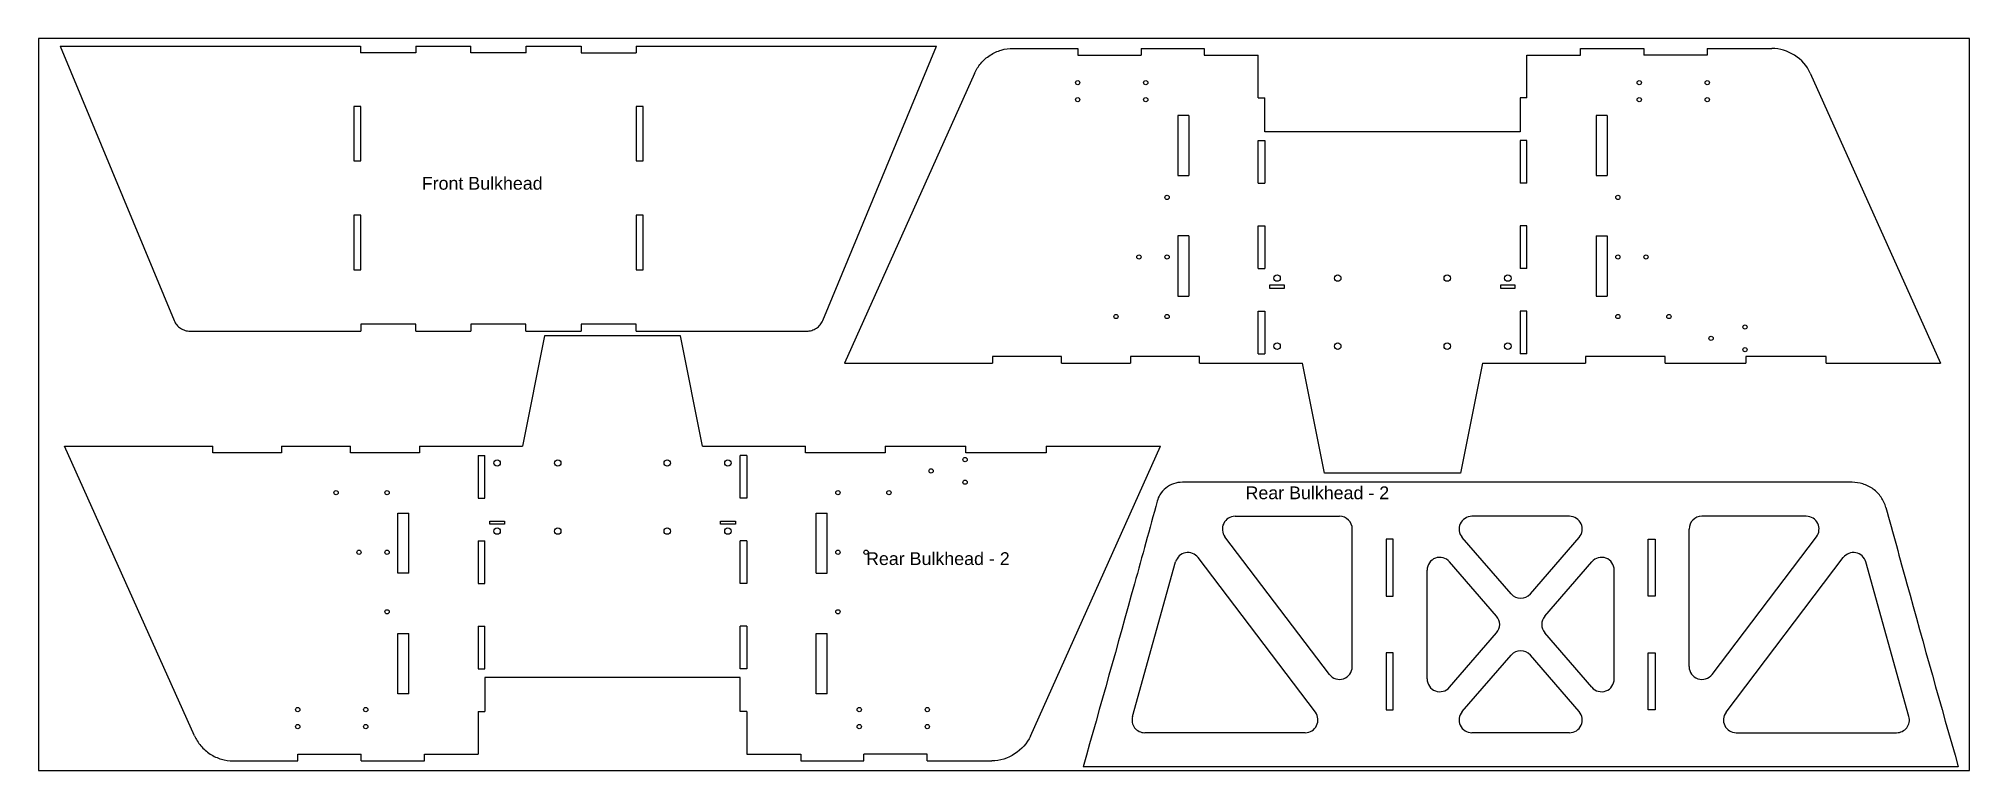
# Model space of a CAD drawing. Header units: millimetres. Extents: x -591 to -200, y 182 to 518.
# Drawn here: x -591.4 to -477.9, y 325.3 to 368.3 of the extents above; entities that cross this region are included whole.
import ezdxf

# ---------------------------------------------------------------- set-up
doc = ezdxf.new("R2010")
doc.units = ezdxf.units.MM
doc.header["$MEASUREMENT"] = 0
doc.layers.add('pic', color=7, linetype='Continuous')
doc.styles.get("Standard").update_dxf_attribs({"font": 'arial.ttf'})

msp = doc.modelspace()

# ---------------------------------------------------------------- texts
at = {"char_height": 0.75, "attachment_point": 1}
for s, width, heights, insert in [('Front Bulkhead', 23.183096, [0.152], (-568.9016, 360.1563)), ('Rear Bulkhead - 2', 12.773691, [1.1603], (-520.4763, 341.9675)), ('Rear Bulkhead - 2', 12.773691, [1.1603], (-542.7829, 338.1006))]:
    msp.add_mtext_dynamic_manual_height_columns(s, width=width, gutter_width=1, heights=heights, dxfattribs=dict(at, insert=insert))

# ---------------------------------------------------------------- linework, layer by layer
at = {"color": 7, "linetype": 'Continuous', "lineweight": 25}
for p, q in [((-590.1524, 367.8468), (-572.4934, 367.8468)), ((-590.1524, 367.8468), (-583.457, 351.7114)), ((-572.4934, 367.8468), (-572.4934, 367.4468)), ((-569.2534, 367.8468), (-569.2534, 367.4468)), ((-569.2534, 367.8468), (-566.0134, 367.8468)), ((-566.0134, 367.4468), (-566.0134, 367.8468)), ((-562.7734, 367.8468), (-559.5334, 367.8468)), ((-562.7734, 367.4468), (-562.7734, 367.8468)), ((-559.5334, 367.8468), (-559.5334, 367.4468)), ((-556.2934, 367.8468), (-538.6344, 367.8468)), ((-556.2934, 367.8468), (-556.2934, 367.4468)), ((-545.3299, 351.7114), (-538.6344, 367.8468)), ((-569.2534, 367.4468), (-572.4934, 367.4468)), ((-562.7734, 367.4468), (-566.0134, 367.4468)), ((-559.5334, 367.4468), (-556.2934, 367.4468)), ((-534.1419, 367.7104), (-530.338, 367.7104)), ((-530.338, 367.7104), (-530.338, 367.3104)), ((-530.338, 367.3104), (-526.6194, 367.3104)), ((-526.6194, 367.7104), (-522.9007, 367.7104)), ((-526.6194, 367.7104), (-526.6194, 367.3104)), ((-522.9007, 367.7104), (-522.9007, 367.3104)), ((-522.9007, 367.3104), (-519.7387, 367.3104)), ((-519.7387, 364.8031), (-519.7387, 367.3104)), ((-503.9387, 367.3104), (-500.7767, 367.3104)), ((-503.9387, 364.8031), (-503.9387, 367.3104)), ((-500.7767, 367.7104), (-497.0581, 367.7104)), ((-500.7767, 367.3104), (-500.7767, 367.7104)), ((-497.0581, 367.7104), (-497.0581, 367.3104)), ((-493.3394, 367.3104), (-497.0581, 367.3104)), ((-493.3394, 367.7104), (-489.5356, 367.7104)), ((-493.3394, 367.7104), (-493.3394, 367.3104)), ((-536.4097, 366.2341), (-544.0597, 349.2104)), ((-487.2773, 366.2554), (-479.6178, 349.2104)), ((-519.7387, 364.8031), (-519.3387, 364.8031)), ((-519.3387, 362.8104), (-519.3387, 364.8031)), ((-503.9387, 364.8031), (-504.3387, 364.8031)), ((-504.3387, 364.8031), (-504.3387, 362.8104)), ((-572.8927, 364.3026), (-572.8927, 361.1011)), ((-572.4925, 364.3026), (-572.8927, 364.3026)), ((-572.4925, 361.1011), (-572.4925, 364.3026)), ((-556.2944, 364.3026), (-556.2944, 361.1011)), ((-555.8942, 364.3026), (-556.2944, 364.3026)), ((-555.8942, 361.1011), (-555.8942, 364.3026)), ((-524.4637, 363.7704), (-524.4637, 360.2304)), ((-523.8135, 363.7704), (-524.4637, 363.7704)), ((-523.8135, 363.7704), (-523.8135, 360.2304)), ((-499.864, 363.7704), (-499.864, 360.2304)), ((-499.2137, 363.7704), (-499.864, 363.7704)), ((-499.2137, 363.7704), (-499.2137, 360.2304)), ((-519.7387, 362.2958), (-519.3387, 362.2958)), ((-519.7387, 359.7885), (-519.7387, 362.2958)), ((-504.3387, 362.8104), (-519.3387, 362.8104)), ((-519.3387, 362.2958), (-519.3387, 359.7885)), ((-504.3387, 362.2958), (-504.3387, 359.7885)), ((-503.9387, 362.2958), (-504.3387, 362.2958)), ((-503.9387, 359.7885), (-503.9387, 362.2958)), ((-572.8927, 361.1011), (-572.4925, 361.1011)), ((-556.2944, 361.1011), (-555.8942, 361.1011)), ((-524.4637, 360.2304), (-523.8135, 360.2304)), ((-499.864, 360.2304), (-499.2137, 360.2304)), ((-519.7387, 359.7885), (-519.3387, 359.7885)), ((-503.9387, 359.7885), (-504.3387, 359.7885)), ((-572.8927, 357.8997), (-572.8927, 354.6982)), ((-572.4925, 357.8997), (-572.8927, 357.8997)), ((-572.4925, 354.6982), (-572.4925, 357.8997)), ((-556.2944, 357.8997), (-556.2944, 354.6982)), ((-555.8942, 357.8997), (-556.2944, 357.8997)), ((-555.8942, 354.6982), (-555.8942, 357.8997)), ((-524.4637, 356.6904), (-524.4637, 353.1504)), ((-523.8135, 356.6904), (-524.4637, 356.6904)), ((-523.8135, 356.6904), (-523.8135, 353.1504)), ((-519.7387, 357.2812), (-519.3387, 357.2812)), ((-519.7387, 354.7739), (-519.7387, 357.2812)), ((-519.3387, 357.2812), (-519.3387, 354.7739)), ((-504.3387, 357.2812), (-504.3387, 354.7739)), ((-503.9387, 357.2812), (-504.3387, 357.2812)), ((-503.9387, 354.7739), (-503.9387, 357.2812)), ((-499.864, 356.6904), (-499.2137, 356.6904)), ((-499.864, 356.6904), (-499.864, 353.1504)), ((-499.2137, 356.6904), (-499.2137, 353.1504)), ((-572.8927, 354.6982), (-572.4925, 354.6982)), ((-556.2944, 354.6982), (-555.8942, 354.6982)), ((-519.7387, 354.7739), (-519.3387, 354.7739)), ((-503.9387, 354.7739), (-504.3387, 354.7739)), ((-524.4637, 353.1504), (-523.8135, 353.1504)), ((-519.0587, 353.8041), (-519.0587, 353.6166)), ((-518.1837, 353.8041), (-519.0587, 353.8041)), ((-519.0587, 353.6166), (-518.1837, 353.6166)), ((-518.1837, 353.6166), (-518.1837, 353.8041)), ((-505.4937, 353.8041), (-505.4937, 353.6166)), ((-504.6187, 353.8041), (-505.4937, 353.8041)), ((-505.4937, 353.6166), (-504.6187, 353.6166)), ((-504.6187, 353.6166), (-504.6187, 353.8041)), ((-499.864, 353.1504), (-499.2137, 353.1504)), ((-519.7387, 352.2666), (-519.3387, 352.2666)), ((-519.7387, 349.7594), (-519.7387, 352.2666)), ((-519.3387, 352.2666), (-519.3387, 349.7594)), ((-504.3387, 352.2666), (-504.3387, 349.7594)), ((-503.9387, 352.2666), (-504.3387, 352.2666)), ((-503.9387, 349.7594), (-503.9387, 352.2666)), ((-582.521, 351.0968), (-572.4925, 351.0968)), ((-572.4925, 351.4968), (-572.4925, 351.0968)), ((-569.2534, 351.4968), (-572.4925, 351.4968)), ((-569.2534, 351.0968), (-569.2534, 351.4968)), ((-569.2534, 351.0968), (-566.013, 351.0968)), ((-566.013, 351.4968), (-566.013, 351.0968)), ((-562.7739, 351.4968), (-566.013, 351.4968)), ((-561.6874, 350.8144), (-562.9842, 344.3426)), ((-562.7739, 351.0968), (-562.7739, 351.4968)), ((-562.7739, 351.0968), (-559.5334, 351.0968)), ((-553.6874, 350.8144), (-561.6874, 350.8144)), ((-559.5334, 351.4968), (-559.5334, 351.0968)), ((-556.2944, 351.4968), (-559.5334, 351.4968)), ((-556.2944, 351.0968), (-556.2944, 351.4968)), ((-556.2944, 351.0968), (-546.2659, 351.0968)), ((-552.3906, 344.3426), (-553.6874, 350.8144)), ((-535.3407, 349.6104), (-535.3407, 349.2104)), ((-531.2899, 349.6104), (-535.3407, 349.6104)), ((-531.2899, 349.2104), (-531.2899, 349.6104)), ((-527.239, 349.6104), (-527.239, 349.2104)), ((-523.1882, 349.6104), (-527.239, 349.6104)), ((-523.1882, 349.2104), (-523.1882, 349.6104)), ((-519.7387, 349.7594), (-519.3387, 349.7594)), ((-503.9387, 349.7594), (-504.3387, 349.7594)), ((-500.4893, 349.6104), (-500.4893, 349.2104)), ((-495.8092, 349.6104), (-500.4893, 349.6104)), ((-495.8092, 349.2104), (-495.8092, 349.6104)), ((-491.0736, 349.6104), (-491.0736, 349.2104)), ((-486.338, 349.6104), (-491.0736, 349.6104)), ((-486.338, 349.2104), (-486.338, 349.6104)), ((-544.0597, 349.2104), (-535.3407, 349.2104)), ((-531.2899, 349.2104), (-527.239, 349.2104)), ((-523.1882, 349.2104), (-517.1355, 349.2104)), ((-515.8387, 342.7385), (-517.1355, 349.2104)), ((-506.5419, 349.2104), (-507.8387, 342.7385)), ((-506.5419, 349.2104), (-500.4893, 349.2104)), ((-495.8092, 349.2104), (-491.0736, 349.2104)), ((-486.338, 349.2104), (-479.6178, 349.2104)), ((-582.2584, 327.3188), (-589.9083, 344.3426)), ((-589.9083, 344.3426), (-581.1894, 344.3426)), ((-581.1894, 343.9426), (-581.1894, 344.3426)), ((-577.1386, 343.9426), (-581.1894, 343.9426)), ((-577.1386, 344.3426), (-577.1386, 343.9426)), ((-577.1386, 344.3426), (-573.0877, 344.3426)), ((-573.0877, 343.9426), (-573.0877, 344.3426)), ((-569.0369, 343.9426), (-573.0877, 343.9426)), ((-569.0369, 344.3426), (-569.0369, 343.9426)), ((-569.0369, 344.3426), (-562.9842, 344.3426)), ((-552.3906, 344.3426), (-546.338, 344.3426)), ((-546.338, 343.9426), (-546.338, 344.3426)), ((-541.6579, 343.9426), (-546.338, 343.9426)), ((-541.6579, 344.3426), (-541.6579, 343.9426)), ((-541.6579, 344.3426), (-536.9223, 344.3426)), ((-536.9223, 343.9426), (-536.9223, 344.3426)), ((-532.1867, 343.9426), (-536.9223, 343.9426)), ((-533.126, 327.2975), (-525.4665, 344.3426)), ((-532.1867, 344.3426), (-532.1867, 343.9426)), ((-532.1867, 344.3426), (-525.4665, 344.3426)), ((-565.5874, 343.7936), (-565.1874, 343.7936)), ((-565.5874, 343.7936), (-565.5874, 341.2863)), ((-565.1874, 341.2863), (-565.1874, 343.7936)), ((-550.1874, 341.2863), (-550.1874, 343.7936)), ((-549.7874, 343.7936), (-550.1874, 343.7936)), ((-549.7874, 343.7936), (-549.7874, 341.2863)), ((-484.8115, 342.2117), (-524.1841, 342.2117)), ((-507.8387, 342.7385), (-515.8387, 342.7385)), ((-565.5874, 341.2863), (-565.1874, 341.2863)), ((-549.7874, 341.2863), (-550.1874, 341.2863)), ((-570.3124, 336.8626), (-570.3124, 340.4026)), ((-570.3124, 340.4026), (-569.6622, 340.4026)), ((-569.6622, 336.8626), (-569.6622, 340.4026)), ((-564.9074, 339.9363), (-564.0324, 339.9363)), ((-564.9074, 339.7488), (-564.9074, 339.9363)), ((-564.0324, 339.7488), (-564.9074, 339.7488)), ((-564.0324, 339.9363), (-564.0324, 339.7488)), ((-551.3424, 339.9363), (-550.4674, 339.9363)), ((-551.3424, 339.7488), (-551.3424, 339.9363)), ((-550.4674, 339.7488), (-551.3424, 339.7488)), ((-550.4674, 339.9363), (-550.4674, 339.7488)), ((-545.7127, 340.4026), (-545.0624, 340.4026)), ((-545.7127, 336.8626), (-545.7127, 340.4026)), ((-545.0624, 336.8626), (-545.0624, 340.4026)), ((-521.0891, 340.2117), (-514.9508, 340.2117)), ((-514.2008, 331.3771), (-514.2008, 339.4617)), ((-501.4329, 340.2117), (-507.1687, 340.2117)), ((-494.4008, 331.3771), (-494.4008, 339.4617)), ((-487.5125, 340.2117), (-493.6508, 340.2117)), ((-565.5874, 338.779), (-565.1874, 338.779)), ((-565.5874, 338.779), (-565.5874, 336.2717)), ((-565.1874, 336.2717), (-565.1874, 338.779)), ((-550.1874, 336.2717), (-550.1874, 338.779)), ((-549.7874, 338.779), (-550.1874, 338.779)), ((-549.7874, 338.779), (-549.7874, 336.2717)), ((-515.5481, 330.9236), (-521.6865, 339.0081)), ((-511.8008, 338.8691), (-512.2008, 338.8691)), ((-512.2008, 338.8691), (-512.2008, 335.5257)), ((-511.8008, 335.5257), (-511.8008, 338.8691)), ((-504.868, 335.6556), (-507.7359, 338.971)), ((-503.7336, 335.6556), (-500.8657, 338.971)), ((-496.8008, 335.5257), (-496.8008, 338.8691)), ((-496.8008, 338.8691), (-496.4008, 338.8691)), ((-496.4008, 338.8691), (-496.4008, 335.5257)), ((-493.0535, 330.9236), (-486.9151, 339.0081)), ((-527.1227, 328.447), (-524.5869, 337.5308)), ((-516.3702, 328.6989), (-523.2672, 337.7827)), ((-505.7169, 334.3442), (-508.4836, 337.5425)), ((-502.8847, 334.3442), (-500.118, 337.5425)), ((-492.2314, 328.6989), (-485.3344, 337.7827)), ((-481.4789, 328.447), (-484.0147, 337.5308)), ((-569.6622, 336.8626), (-570.3124, 336.8626)), ((-565.5874, 336.2717), (-565.1874, 336.2717)), ((-549.7874, 336.2717), (-550.1874, 336.2717)), ((-545.7127, 336.8626), (-545.0624, 336.8626)), ((-509.8008, 330.6552), (-509.8008, 337.0519)), ((-498.8008, 330.6552), (-498.8008, 337.0519)), ((-512.2008, 335.5257), (-511.8008, 335.5257)), ((-496.4008, 335.5257), (-496.8008, 335.5257)), ((-565.5874, 333.7644), (-565.1874, 333.7644)), ((-565.5874, 333.7644), (-565.5874, 331.2571)), ((-565.1874, 331.2571), (-565.1874, 333.7644)), ((-550.1874, 331.2571), (-550.1874, 333.7644)), ((-549.7874, 333.7644), (-550.1874, 333.7644)), ((-549.7874, 333.7644), (-549.7874, 331.2571)), ((-570.3124, 329.7826), (-570.3124, 333.3226)), ((-570.3124, 333.3226), (-569.6622, 333.3226)), ((-569.6622, 329.7826), (-569.6622, 333.3226)), ((-545.7127, 329.7826), (-545.7127, 333.3226)), ((-545.7127, 333.3226), (-545.0624, 333.3226)), ((-545.0624, 329.7826), (-545.0624, 333.3226)), ((-508.4836, 330.1645), (-505.7169, 333.3628)), ((-500.118, 330.1645), (-502.8847, 333.3628)), ((-512.2008, 332.1823), (-512.2008, 328.8388)), ((-511.8008, 332.1823), (-512.2008, 332.1823)), ((-511.8008, 328.8388), (-511.8008, 332.1823)), ((-507.7359, 328.736), (-504.868, 332.0514)), ((-500.8657, 328.736), (-503.7336, 332.0514)), ((-496.8008, 332.1823), (-496.4008, 332.1823)), ((-496.8008, 328.8388), (-496.8008, 332.1823)), ((-496.4008, 332.1823), (-496.4008, 328.8388)), ((-565.5874, 331.2571), (-565.1874, 331.2571)), ((-550.1874, 330.7426), (-565.1874, 330.7426)), ((-565.1874, 330.7426), (-565.1874, 328.7498)), ((-549.7874, 331.2571), (-550.1874, 331.2571)), ((-550.1874, 328.7498), (-550.1874, 330.7426)), ((-569.6622, 329.7826), (-570.3124, 329.7826)), ((-545.0624, 329.7826), (-545.7127, 329.7826)), ((-565.5874, 328.7498), (-565.1874, 328.7498)), ((-565.5874, 328.7498), (-565.5874, 326.2426)), ((-549.7874, 328.7498), (-550.1874, 328.7498)), ((-549.7874, 328.7498), (-549.7874, 326.2426)), ((-512.2008, 328.8388), (-511.8008, 328.8388)), ((-496.4008, 328.8388), (-496.8008, 328.8388)), ((-516.9675, 327.4954), (-526.4004, 327.4954)), ((-501.4329, 327.4954), (-507.1687, 327.4954)), ((-491.6341, 327.4954), (-482.2012, 327.4954)), ((-579.9905, 325.8426), (-576.1867, 325.8426)), ((-576.1867, 326.2426), (-572.468, 326.2426)), ((-576.1867, 325.8426), (-576.1867, 326.2426)), ((-572.468, 325.8426), (-572.468, 326.2426)), ((-572.468, 325.8426), (-568.7494, 325.8426)), ((-568.7494, 326.2426), (-565.5874, 326.2426)), ((-568.7494, 325.8426), (-568.7494, 326.2426)), ((-549.7874, 326.2426), (-546.6254, 326.2426)), ((-546.6254, 326.2426), (-546.6254, 325.8426)), ((-546.6254, 325.8426), (-542.9068, 325.8426)), ((-539.1881, 326.2426), (-542.9068, 326.2426)), ((-542.9068, 325.8426), (-542.9068, 326.2426)), ((-539.1881, 325.8426), (-539.1881, 326.2426)), ((-539.1881, 325.8426), (-535.3843, 325.8426)), ((-478.5784, 325.4954), (-530.0245, 325.4954))]:
    msp.add_line(p, q, dxfattribs=at)
for centre, radius in [((-530.3437, 365.6964), 0.125), ((-526.3437, 365.6964), 0.125), ((-497.3337, 365.6964), 0.125), ((-493.3337, 365.6964), 0.125), ((-530.3437, 364.6964), 0.125), ((-526.3437, 364.6964), 0.125), ((-497.3337, 364.6964), 0.125), ((-493.3337, 364.6964), 0.125), ((-525.0887, 358.9523), 0.125), ((-498.5887, 358.9523), 0.125), ((-526.7432, 355.4523), 0.125), ((-525.0887, 355.4523), 0.125), ((-498.5887, 355.4523), 0.125), ((-496.9342, 355.4523), 0.125), ((-518.6212, 354.2104), 0.1875), ((-515.0562, 354.2104), 0.1875), ((-508.6212, 354.2104), 0.1875), ((-505.0562, 354.2104), 0.1875), ((-528.0887, 351.9523), 0.125), ((-525.0887, 351.9523), 0.125), ((-498.5887, 351.9523), 0.125), ((-495.5887, 351.9523), 0.125), ((-493.1083, 350.6712), 0.125), ((-491.1143, 351.3354), 0.125), ((-518.6212, 350.2104), 0.1875), ((-515.0562, 350.2104), 0.1875), ((-508.6212, 350.2104), 0.1875), ((-505.0562, 350.2104), 0.1875), ((-491.1143, 350.0071), 0.125), ((-564.4699, 343.3426), 0.1875), ((-560.9049, 343.3426), 0.1875), ((-554.4699, 343.3426), 0.1875), ((-550.9049, 343.3426), 0.1875), ((-538.957, 342.8817), 0.125), ((-536.963, 343.5458), 0.125), ((-573.9374, 341.6006), 0.125), ((-570.9374, 341.6006), 0.125), ((-544.4374, 341.6006), 0.125), ((-541.4374, 341.6006), 0.125), ((-536.963, 342.2176), 0.125), ((-564.4699, 339.3426), 0.1875), ((-560.9049, 339.3426), 0.1875), ((-554.4699, 339.3426), 0.1875), ((-550.9049, 339.3426), 0.1875), ((-572.5919, 338.1006), 0.125), ((-570.9374, 338.1006), 0.125), ((-544.4374, 338.1006), 0.125), ((-542.7829, 338.1006), 0.125), ((-570.9374, 334.6006), 0.125), ((-544.4374, 334.6006), 0.125), ((-576.1924, 328.8566), 0.125), ((-572.1924, 328.8566), 0.125), ((-543.1824, 328.8566), 0.125), ((-539.1824, 328.8566), 0.125), ((-576.1924, 327.8566), 0.125), ((-572.1924, 327.8566), 0.125), ((-543.1824, 327.8566), 0.125), ((-539.1824, 327.8566), 0.125)]:
    msp.add_circle(centre, radius, dxfattribs=at)
for centre, start, end in [((-521.0891, 339.4617), 90, 217.208113), ((-514.9508, 339.4617), 0, 90), ((-507.1687, 339.4617), 90, 220.860803), ((-501.4329, 339.4617), 319.139197, 90), ((-493.6508, 339.4617), 90, 180), ((-487.5125, 339.4617), 322.791887, 90), ((-523.8645, 337.3291), 37.208113, 164.402155), ((-509.0508, 337.0519), 40.860803, 180), ((-499.5508, 337.0519), 0, 139.139197), ((-484.7371, 337.3291), 15.597845, 142.791887), ((-504.3008, 336.1463), 220.860803, 319.139197), ((-506.2841, 333.8535), 319.139197, 40.860803), ((-502.3175, 333.8535), 139.139197, 220.860803), ((-504.3008, 331.5607), 40.860803, 139.139197), ((-514.9508, 331.3771), 217.208113, 0), ((-509.0508, 330.6552), 180, 319.139197), ((-499.5508, 330.6552), 220.860803, 0), ((-493.6508, 331.3771), 180, 322.791887), ((-526.4004, 328.2454), 164.402155, 270), ((-516.9675, 328.2454), 270, 37.208113), ((-507.1687, 328.2454), 139.139197, 270), ((-501.4329, 328.2454), 270, 40.860803), ((-491.6341, 328.2454), 142.791887, 270), ((-482.2012, 328.2454), 270, 15.597845)]:
    msp.add_arc(centre, 0.75, start, end, dxfattribs=at)
for points, knots in [([(-536.4097, 366.2341), (-536.3181, 366.4404), (-536.1942, 366.6427), (-535.8849, 367.0102), (-535.6998, 367.175), (-535.2886, 367.4427), (-535.063, 367.5453), (-534.6021, 367.679), (-534.3672, 367.7104), (-534.1419, 367.7104)], [0, 0, 0, 0, 0.25, 0.25, 0.5, 0.5, 0.75, 0.75, 1, 1, 1, 1]), ([(-583.457, 351.7114), (-583.4187, 351.6191), (-583.3662, 351.5331), (-583.2715, 351.4198), (-583.2372, 351.3845), (-583.1631, 351.3188), (-583.1232, 351.2884), (-583.0406, 351.2345), (-582.9975, 351.2107), (-582.9079, 351.1695), (-582.861, 351.1519), (-582.7183, 351.1101), (-582.6208, 351.0963), (-582.521, 351.0968)], [0, 0, 0, 0, 0.25, 0.25, 0.375, 0.375, 0.5, 0.5, 0.625, 0.625, 0.75, 0.75, 1, 1, 1, 1]), ([(-546.2659, 351.0968), (-546.166, 351.0963), (-546.0686, 351.1101), (-545.9259, 351.1519), (-545.879, 351.1695), (-545.7894, 351.2107), (-545.7463, 351.2345), (-545.6637, 351.2884), (-545.6238, 351.3188), (-545.5497, 351.3845), (-545.5154, 351.4198), (-545.4207, 351.5331), (-545.3682, 351.6191), (-545.3299, 351.7114)], [0, 0, 0, 0, 0.25, 0.25, 0.375, 0.375, 0.5, 0.5, 0.625, 0.625, 0.75, 0.75, 1, 1, 1, 1]), ([(-524.1841, 342.2117), (-524.3598, 342.2117), (-524.5378, 342.1816), (-524.7036, 342.1236), (-524.8695, 342.0657), (-525.0277, 341.9781), (-525.1645, 341.8679), (-525.2996, 341.759), (-525.4177, 341.6249), (-525.5078, 341.4766), (-525.5794, 341.359), (-525.635, 341.2302), (-525.6712, 341.0975)], [0, 0, 0, 0, 0.0133831749, 0.0133831749, 0.0133831749, 0.0267764049, 0.0267764049, 0.0267764049, 0.0400040497, 0.0400040497, 0.0400040497, 0.05043857, 0.05043857, 0.05043857, 0.05043857]), ([(-482.8311, 340.7289), (-482.8896, 340.9433), (-482.9866, 341.1502), (-483.1132, 341.3328), (-483.2397, 341.5152), (-483.3992, 341.6784), (-483.5781, 341.8097), (-483.7602, 341.9434), (-483.9673, 342.0478), (-484.1828, 342.1154), (-484.3851, 342.1789), (-484.5995, 342.2117), (-484.8115, 342.2117)], [0, 0, 0, 0, 0.0169293313, 0.0169293313, 0.0169293313, 0.0338393563, 0.0338393563, 0.0338393563, 0.0510413763, 0.0510413763, 0.0510413763, 0.0671599036, 0.0671599036, 0.0671599036, 0.0671599036]), ([(-525.6712, 341.0975), (-526.1125, 339.4811), (-526.5565, 337.8654), (-527.0034, 336.2505), (-527.9964, 332.6616), (-529.0034, 329.0764), (-530.0245, 325.4954)], [0.029333407, 0.029333407, 0.029333407, 0.029333407, 0.157011288, 0.157011288, 0.157011288, 0.440767034, 0.440767034, 0.440767034, 0.440767034]), ([(-482.8311, 340.7289), (-482.4229, 339.2355), (-482.0124, 337.7427), (-481.5995, 336.2505), (-480.6064, 332.6616), (-479.5995, 329.0764), (-478.5784, 325.4954)], [0.039036844, 0.039036844, 0.039036844, 0.039036844, 0.157011287, 0.157011287, 0.157011287, 0.440767136, 0.440767136, 0.440767136, 0.440767136]), ([(-582.2584, 327.3188), (-582.1668, 327.1125), (-582.0429, 326.9102), (-581.7336, 326.5427), (-581.5484, 326.3779), (-581.1373, 326.1102), (-580.9117, 326.0077), (-580.4508, 325.8739), (-580.2159, 325.8426), (-579.9905, 325.8426)], [0, 0, 0, 0, 0.25, 0.25, 0.5, 0.5, 0.75, 0.75, 1, 1, 1, 1])]:
    msp.add_open_spline(points, degree=3, knots=knots, dxfattribs=at)
for points in [[(-487.2773, 366.2554), (-487.6601, 367.1072), (-488.6028, 367.7147), (-489.5356, 367.7104)], [(-533.126, 327.2975), (-533.5088, 326.4457), (-534.4515, 325.8382), (-535.3843, 325.8426)]]:
    msp.add_open_spline(points, degree=3, dxfattribs=at)
at = {"layer": 'pic', "color": 1}
msp.add_lwpolyline([(-591.4244, 325.2828), (-477.9244, 325.2828), (-477.9244, 368.2828), (-591.4244, 368.2828)], close=True, dxfattribs=at)

msp.set_redraw_order([(e.dxf.handle, doc.entitydb.next_handle()) for e in msp.query("TEXT MTEXT ATTDEF DIMENSION ARC_DIMENSION")])  # texts and dimensions are drawn at this point

doc.saveas('drawing.dxf')
